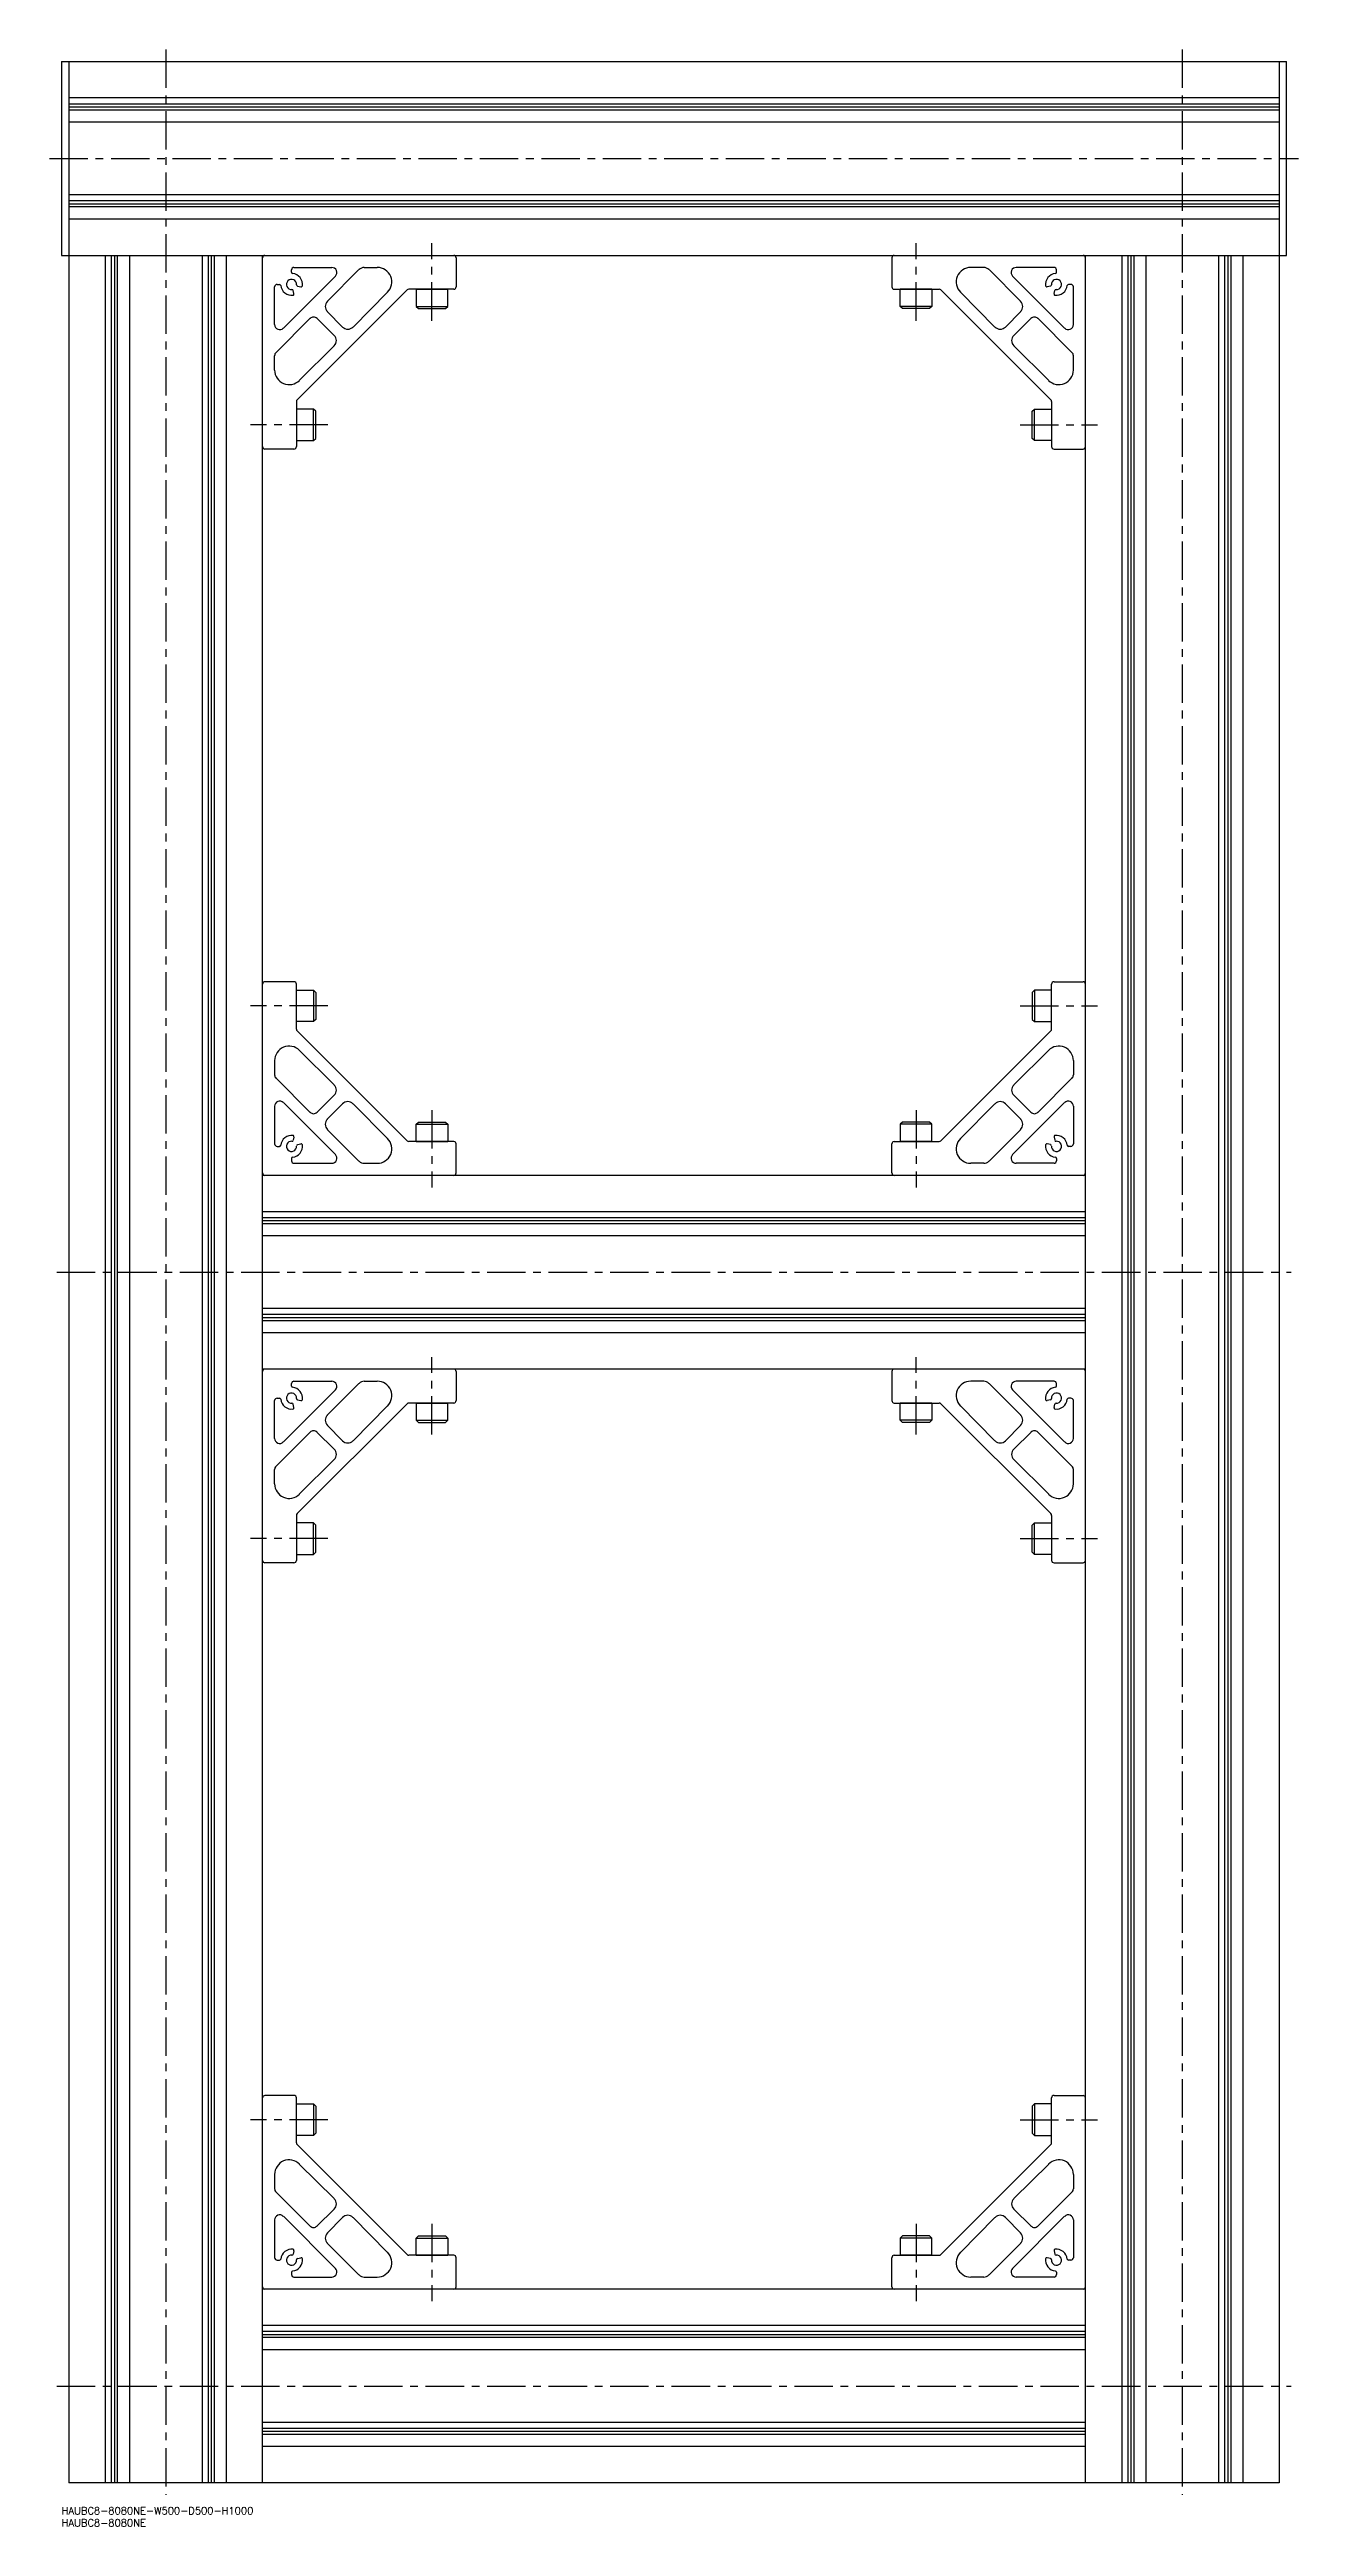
# Model space of a CAD drawing. Extents: x -5 to 1211, y -8 to 1575.
# Drawn here: x -5 to 511, y -8 to 1015 of the extents above; entities that cross this region are included whole.
import ezdxf

# ---------------------------------------------------------------- set-up
doc = ezdxf.new("R2010")
doc.units = 0
doc.header["$LTSCALE"] = 0.5
doc.linetypes.add('CENTER', pattern=[50.8, 31.75, -6.35, 6.35, -6.35])
for name, color, linetype in [('MSM_CENTER', 1, 'CENTER'), ('MSM_CONTINUOUS', 7, 'CONTINUOUS'), ('MSM_PART_NUMBER', 7, 'CONTINUOUS')]:
    doc.layers.add(name, color=color, linetype=linetype)
doc.styles.get("Standard").update_dxf_attribs({"font": 'txt.shx', "height": 3, "bigfont": 'bigfont.shx'})

# ---------------------------------------------------------------- blocks, each defined once
blk = doc.blocks.new('*U8')
at = {"layer": 'MSM_PART_NUMBER'}
blk.add_text('HAUBC8-8080NE-W500-D500-H1000', height=3, dxfattribs=at).set_placement((0, -3))
blk = doc.blocks.new('*U9')
at = {"layer": 'MSM_PART_NUMBER'}
blk.add_text('HAUBC8-8080NE', height=3, dxfattribs=at).set_placement((0, -8))

msp = doc.modelspace()

# ---------------------------------------------------------------- linework, layer by layer
at = {"layer": 'MSM_CENTER'}
for p, q in [((43, 1015), (43, 5)), ((463, 1015), (463, 5)), ((-5, 970), (511, 970)), ((153, 903), (153, 935)), ((353, 903), (353, 935)), ((110, 860), (78, 860)), ((396, 860), (428, 860)), ((110, 620), (78, 620)), ((396, 620), (428, 620)), ((153, 577), (153, 545)), ((353, 577), (353, 545)), ((-2, 510), (508, 510)), ((153, 443), (153, 475)), ((353, 443), (353, 475)), ((110, 400), (78, 400)), ((396, 400), (428, 400)), ((110, 160), (78, 160)), ((396, 160), (428, 160)), ((153, 117), (153, 85)), ((353, 117), (353, 85)), ((-2, 50), (508, 50))]:
    msp.add_line(p, q, dxfattribs=at)
at = {"layer": 'MSM_CONTINUOUS'}
for p, q in [((0, 1010), (0, 930)), ((0, 1010), (506, 1010)), ((3, 1010), (3, 10)), ((503, 1010), (503, 10)), ((506, 930), (506, 1010)), ((503, 995), (3, 995)), ((503, 992.5), (3, 992.5)), ((503, 991.2), (3, 991.2)), ((503, 990), (3, 990)), ((503, 985), (3, 985)), ((503, 955), (3, 955)), ((503, 952.5), (3, 952.5)), ((503, 951.2), (3, 951.2)), ((503, 950), (3, 950)), ((503, 945), (3, 945)), ((0, 930), (506, 930)), ((18, 930), (18, 10)), ((20.5, 930), (20.5, 10)), ((21.8, 930), (21.8, 10)), ((23, 930), (23, 10)), ((28, 930), (28, 10)), ((58, 930), (58, 10)), ((60.5, 930), (60.5, 10)), ((61.8, 930), (61.8, 10)), ((63, 930), (63, 10)), ((68, 930), (68, 10)), ((83, 10), (83, 930)), ((113.1, 921.4), (91.6, 899.9)), ((95, 923), (95, 924)), ((96, 925), (111.6, 925)), ((109.7, 911), (122.8, 924.1)), ((125, 925), (130.4, 925)), ((163, 929), (163, 917)), ((343, 929), (343, 917)), ((381, 925), (375.6, 925)), ((396.3, 911), (383.2, 924.1)), ((392.9, 921.4), (414.4, 899.9)), ((410, 925), (394.4, 925)), ((411, 923), (411, 924)), ((423, 10), (423, 930)), ((438, 930), (438, 10)), ((440.5, 930), (440.5, 10)), ((441.8, 930), (441.8, 10)), ((443, 930), (443, 10)), ((448, 930), (448, 10)), ((478, 930), (478, 10)), ((480.5, 930), (480.5, 10)), ((481.8, 930), (481.8, 10)), ((483, 930), (483, 10)), ((488, 930), (488, 10)), ((88, 901.4), (88, 917)), ((89, 918), (90, 918)), ((96, 914.2), (95.7, 915.5)), ((142.7, 915.7), (97.3, 870.3)), ((97.5, 917.3), (98.8, 917)), ((134.7, 914.8), (120.4, 900.4)), ((162, 916), (143.4, 916)), ((146.5, 916), (146.5, 908.9)), ((146.5, 916), (159.5, 916)), ((159.5, 908.9), (159.5, 916)), ((344, 916), (362.6, 916)), ((346.5, 908.9), (346.5, 916)), ((359.5, 916), (346.5, 916)), ((359.5, 916), (359.5, 908.9)), ((363.3, 915.7), (408.7, 870.3)), ((371.3, 914.8), (385.6, 900.4)), ((408.5, 917.3), (407.2, 917)), ((410, 914.2), (410.3, 915.5)), ((417, 918), (416, 918)), ((418, 901.4), (418, 917)), ((88.6, 889.9), (102.7, 904)), ((105.5, 904), (112.6, 896.9)), ((116.1, 900.4), (109.7, 906.8)), ((146.5, 908.9), (147.4, 908)), ((146.5, 908.9), (159.5, 908.9)), ((147.4, 908), (158.6, 908)), ((158.6, 908), (159.5, 908.9)), ((347.4, 908), (346.5, 908.9)), ((359.5, 908.9), (346.5, 908.9)), ((358.6, 908), (347.4, 908)), ((359.5, 908.9), (358.6, 908)), ((389.9, 900.4), (396.3, 906.8)), ((400.5, 904), (393.4, 896.9)), ((417.4, 889.9), (403.3, 904)), ((112.6, 892.6), (98.2, 878.3)), ((393.4, 892.6), (407.8, 878.3)), ((88, 882.6), (88, 888.5)), ((418, 882.6), (418, 888.5)), ((97, 869.6), (97, 851)), ((409, 869.6), (409, 851)), ((104.1, 866.5), (97, 866.5)), ((105, 865.6), (104.1, 866.5)), ((104.1, 853.5), (104.1, 866.5)), ((105, 854.4), (105, 865.6)), ((401, 865.6), (401.9, 866.5)), ((401, 854.4), (401, 865.6)), ((401.9, 866.5), (409, 866.5)), ((401.9, 853.5), (401.9, 866.5)), ((96, 850), (84, 850)), ((97, 853.5), (104.1, 853.5)), ((104.1, 853.5), (105, 854.4)), ((401.9, 853.5), (401, 854.4)), ((409, 853.5), (401.9, 853.5)), ((410, 850), (422, 850)), ((96, 630), (84, 630)), ((97, 610.4), (97, 629)), ((97, 626.5), (104.1, 626.5)), ((104.1, 626.5), (105, 625.6)), ((104.1, 626.5), (104.1, 613.5)), ((105, 625.6), (105, 614.4)), ((401.9, 626.5), (401, 625.6)), ((401, 625.6), (401, 614.4)), ((409, 626.5), (401.9, 626.5)), ((401.9, 626.5), (401.9, 613.5)), ((409, 610.4), (409, 629)), ((410, 630), (422, 630)), ((105, 614.4), (104.1, 613.5)), ((401, 614.4), (401.9, 613.5)), ((104.1, 613.5), (97, 613.5)), ((142.7, 564.3), (97.3, 609.7)), ((363.3, 564.3), (408.7, 609.7)), ((401.9, 613.5), (409, 613.5)), ((88, 597.4), (88, 591.5)), ((112.6, 587.4), (98.2, 601.7)), ((393.4, 587.4), (407.8, 601.7)), ((418, 597.4), (418, 591.5)), ((88.6, 590.1), (102.7, 576)), ((105.5, 576), (112.6, 583.1)), ((400.5, 576), (393.4, 583.1)), ((417.4, 590.1), (403.3, 576)), ((88, 578.6), (88, 563)), ((113.1, 558.6), (91.6, 580.1)), ((116.1, 579.6), (109.7, 573.2)), ((134.7, 565.2), (120.4, 579.6)), ((371.3, 565.2), (385.6, 579.6)), ((389.9, 579.6), (396.3, 573.2)), ((392.9, 558.6), (414.4, 580.1)), ((418, 578.6), (418, 563)), ((96, 565.8), (95.7, 564.5)), ((97.5, 562.7), (98.8, 563)), ((109.7, 569), (122.8, 555.9)), ((162, 564), (143.4, 564)), ((146.5, 571.1), (147.4, 572)), ((146.5, 564), (146.5, 571.1)), ((146.5, 571.1), (159.5, 571.1)), ((146.5, 564), (159.5, 564)), ((147.4, 572), (158.6, 572)), ((158.6, 572), (159.5, 571.1)), ((159.5, 571.1), (159.5, 564)), ((163, 551), (163, 563)), ((343, 551), (343, 563)), ((344, 564), (362.6, 564)), ((347.4, 572), (346.5, 571.1)), ((346.5, 571.1), (346.5, 564)), ((359.5, 571.1), (346.5, 571.1)), ((359.5, 564), (346.5, 564)), ((358.6, 572), (347.4, 572)), ((359.5, 571.1), (358.6, 572)), ((359.5, 564), (359.5, 571.1)), ((396.3, 569), (383.2, 555.9)), ((408.5, 562.7), (407.2, 563)), ((410, 565.8), (410.3, 564.5)), ((89, 562), (90, 562)), ((95, 557), (95, 556)), ((96, 555), (111.6, 555)), ((125, 555), (130.4, 555)), ((381, 555), (375.6, 555)), ((410, 555), (394.4, 555)), ((411, 557), (411, 556)), ((417, 562), (416, 562)), ((423, 550), (83, 550)), ((423, 535), (83, 535)), ((423, 532.5), (83, 532.5)), ((423, 531.2), (83, 531.2)), ((423, 530), (83, 530)), ((423, 525), (83, 525)), ((423, 495), (83, 495)), ((423, 492.5), (83, 492.5)), ((423, 491.2), (83, 491.2)), ((423, 490), (83, 490)), ((423, 485), (83, 485)), ((423, 470), (83, 470)), ((113.1, 461.4), (91.6, 439.9)), ((95, 463), (95, 464)), ((96, 465), (111.6, 465)), ((109.7, 451), (122.8, 464.1)), ((125, 465), (130.4, 465)), ((163, 469), (163, 457)), ((343, 469), (343, 457)), ((381, 465), (375.6, 465)), ((396.3, 451), (383.2, 464.1)), ((392.9, 461.4), (414.4, 439.9)), ((410, 465), (394.4, 465)), ((411, 463), (411, 464)), ((88, 441.4), (88, 457)), ((89, 458), (90, 458)), ((96, 454.2), (95.7, 455.5)), ((142.7, 455.7), (97.3, 410.3)), ((97.5, 457.3), (98.8, 457)), ((134.7, 454.8), (120.4, 440.4)), ((162, 456), (143.4, 456)), ((146.5, 456), (146.5, 448.9)), ((146.5, 456), (159.5, 456)), ((159.5, 448.9), (159.5, 456)), ((344, 456), (362.6, 456)), ((346.5, 448.9), (346.5, 456)), ((359.5, 456), (346.5, 456)), ((359.5, 456), (359.5, 448.9)), ((363.3, 455.7), (408.7, 410.3)), ((371.3, 454.8), (385.6, 440.4)), ((408.5, 457.3), (407.2, 457)), ((410, 454.2), (410.3, 455.5)), ((417, 458), (416, 458)), ((418, 441.4), (418, 457)), ((88.6, 429.9), (102.7, 444)), ((105.5, 444), (112.6, 436.9)), ((116.1, 440.4), (109.7, 446.8)), ((146.5, 448.9), (147.4, 448)), ((146.5, 448.9), (159.5, 448.9)), ((147.4, 448), (158.6, 448)), ((158.6, 448), (159.5, 448.9)), ((347.4, 448), (346.5, 448.9)), ((359.5, 448.9), (346.5, 448.9)), ((358.6, 448), (347.4, 448)), ((359.5, 448.9), (358.6, 448)), ((389.9, 440.4), (396.3, 446.8)), ((400.5, 444), (393.4, 436.9)), ((417.4, 429.9), (403.3, 444)), ((112.6, 432.6), (98.2, 418.3)), ((393.4, 432.6), (407.8, 418.3)), ((88, 422.6), (88, 428.5)), ((418, 422.6), (418, 428.5)), ((97, 409.6), (97, 391)), ((409, 409.6), (409, 391)), ((104.1, 406.5), (97, 406.5)), ((105, 405.6), (104.1, 406.5)), ((104.1, 393.5), (104.1, 406.5)), ((105, 394.4), (105, 405.6)), ((401, 405.6), (401.9, 406.5)), ((401, 394.4), (401, 405.6)), ((401.9, 406.5), (409, 406.5)), ((401.9, 393.5), (401.9, 406.5)), ((96, 390), (84, 390)), ((97, 393.5), (104.1, 393.5)), ((104.1, 393.5), (105, 394.4)), ((401.9, 393.5), (401, 394.4)), ((409, 393.5), (401.9, 393.5)), ((410, 390), (422, 390)), ((96, 170), (84, 170)), ((97, 150.4), (97, 169)), ((97, 166.5), (104.1, 166.5)), ((104.1, 166.5), (105, 165.6)), ((104.1, 166.5), (104.1, 153.5)), ((105, 165.6), (105, 154.4)), ((401.9, 166.5), (401, 165.6)), ((401, 165.6), (401, 154.4)), ((409, 166.5), (401.9, 166.5)), ((401.9, 166.5), (401.9, 153.5)), ((409, 150.4), (409, 169)), ((410, 170), (422, 170)), ((104.1, 153.5), (97, 153.5)), ((105, 154.4), (104.1, 153.5)), ((401, 154.4), (401.9, 153.5)), ((401.9, 153.5), (409, 153.5)), ((142.7, 104.3), (97.3, 149.7)), ((363.3, 104.3), (408.7, 149.7)), ((88, 137.4), (88, 131.5)), ((112.6, 127.4), (98.2, 141.7)), ((393.4, 127.4), (407.8, 141.7)), ((418, 137.4), (418, 131.5)), ((88.6, 130.1), (102.7, 116)), ((105.5, 116), (112.6, 123.1)), ((400.5, 116), (393.4, 123.1)), ((417.4, 130.1), (403.3, 116)), ((88, 118.6), (88, 103)), ((113.1, 98.6), (91.6, 120.1)), ((116.1, 119.6), (109.7, 113.2)), ((134.7, 105.2), (120.4, 119.6)), ((371.3, 105.2), (385.6, 119.6)), ((389.9, 119.6), (396.3, 113.2)), ((392.9, 98.6), (414.4, 120.1)), ((418, 118.6), (418, 103)), ((96, 105.8), (95.7, 104.5)), ((97.5, 102.7), (98.8, 103)), ((109.7, 109), (122.8, 95.9)), ((162, 104), (143.4, 104)), ((146.5, 111.1), (147.4, 112)), ((146.5, 104), (146.5, 111.1)), ((146.5, 111.1), (159.5, 111.1)), ((146.5, 104), (159.5, 104)), ((147.4, 112), (158.6, 112)), ((158.6, 112), (159.5, 111.1)), ((159.5, 111.1), (159.5, 104)), ((163, 91), (163, 103)), ((343, 91), (343, 103)), ((344, 104), (362.6, 104)), ((347.4, 112), (346.5, 111.1)), ((346.5, 111.1), (346.5, 104)), ((359.5, 111.1), (346.5, 111.1)), ((359.5, 104), (346.5, 104)), ((358.6, 112), (347.4, 112)), ((359.5, 111.1), (358.6, 112)), ((359.5, 104), (359.5, 111.1)), ((396.3, 109), (383.2, 95.9)), ((408.5, 102.7), (407.2, 103)), ((410, 105.8), (410.3, 104.5)), ((89, 102), (90, 102)), ((95, 97), (95, 96)), ((96, 95), (111.6, 95)), ((125, 95), (130.4, 95)), ((381, 95), (375.6, 95)), ((410, 95), (394.4, 95)), ((411, 97), (411, 96)), ((417, 102), (416, 102)), ((423, 90), (83, 90)), ((423, 75), (83, 75)), ((423, 72.5), (83, 72.5)), ((423, 71.2), (83, 71.2)), ((423, 70), (83, 70)), ((423, 65), (83, 65)), ((423, 35), (83, 35)), ((423, 32.5), (83, 32.5)), ((423, 31.2), (83, 31.2)), ((423, 30), (83, 30)), ((423, 25), (83, 25)), ((503, 10), (3, 10))]:
    msp.add_line(p, q, dxfattribs=at)
for centre, radius, start, end in [((84, 929), 1, 90, 180), ((96, 924), 1, 90, 180), ((95.5, 923), 0.5, 180.0013, 264.2604), ((95, 918), 4.5, 352.1801, 84.2609), ((111.6, 922.9), 2.1, 315, 90), ((125, 922), 3, 89.9998, 134.9998), ((130.4, 919), 6, 315, 89.9999), ((162, 929), 1, 0, 90), ((344, 929), 1, 90, 180), ((375.6, 919), 6, 90.0001, 225), ((381, 922), 3, 45.0002, 90.0002), ((394.4, 922.9), 2.1, 90, 225), ((411, 918), 4.5, 95.7391, 187.8199), ((410, 924), 1, 0, 90), ((410.5, 923), 0.5, 275.7396, 359.9987), ((422, 929), 1, 0, 90), ((89, 917), 1, 90, 180), ((90, 917.5), 0.5, 5.7365, 90.0016), ((95, 918), 4.5, 185.7397, 277.8193), ((95, 918), 2.1, 356.0866, 273.9121), ((95.2, 915.4), 0.5, 14.9999, 93.9121), ((95.5, 914), 0.5, 277.8211, 14.9986), ((97.6, 917.8), 0.5, 176.0866, 255.0001), ((99, 917.5), 0.5, 255.0003, 352.1775), ((111.9, 908.9), 3, 134.9999, 224.9999), ((143.4, 915), 1, 89.9992, 134.9995), ((162, 917), 1, 270, 0), ((344, 917), 1, 180, 270), ((362.6, 915), 1, 45.0005, 90.0008), ((394.1, 908.9), 3, 315.0001, 45.0001), ((407, 917.5), 0.5, 187.8225, 284.9997), ((408.4, 917.8), 0.5, 284.9999, 3.9134), ((411, 918), 2.1, 266.0879, 183.9134), ((410.5, 914), 0.5, 165.0014, 262.1789), ((410.8, 915.4), 0.5, 86.0879, 165.0001), ((411, 918), 4.5, 262.1807, 354.2603), ((416, 917.5), 0.5, 89.9984, 174.2635), ((417, 917), 1, 0, 90), ((90.1, 901.4), 2.1, 180, 315), ((104.1, 902.5), 2, 44.9988, 135.0008), ((118.2, 902.5), 3, 225.0007, 314.9995), ((387.8, 902.5), 3, 225.0005, 314.9993), ((401.9, 902.5), 2, 44.9992, 135.0012), ((415.9, 901.4), 2.1, 225, 0), ((110.5, 894.8), 3, 314.9998, 44.9999), ((395.5, 894.8), 3, 135.0001, 225.0002), ((90, 888.5), 2, 134.9992, 179.9989), ((94, 882.6), 6, 180, 315), ((412, 882.6), 6, 225, 360), ((416, 888.5), 2, 0.0011, 45.0008), ((98, 869.6), 1, 135.0011, 180.0014), ((408, 869.6), 1, 359.9986, 44.9989), ((84, 851), 1, 180, 270), ((96, 851), 1, 270, 0.0021), ((410, 851), 1, 179.9979, 270), ((422, 851), 1, 270, 0), ((84, 629), 1, 90, 180), ((96, 629), 1, 359.9979, 90), ((410, 629), 1, 90, 180.0021), ((422, 629), 1, 0, 90), ((98, 610.4), 1, 179.9986, 224.9989), ((408, 610.4), 1, 315.0011, 0.0014), ((94, 597.4), 6, 45, 180), ((412, 597.4), 6, 0, 135), ((90, 591.5), 2, 180.0011, 225.0008), ((110.5, 585.2), 3, 315.0001, 45.0002), ((395.5, 585.2), 3, 134.9998, 224.9999), ((416, 591.5), 2, 314.9992, 359.9989), ((90.1, 578.6), 2.1, 45, 180), ((104.1, 577.5), 2, 224.9992, 315.0012), ((111.9, 571.1), 3, 135.0001, 225.0001), ((118.2, 577.5), 3, 45.0005, 134.9993), ((387.8, 577.5), 3, 45.0007, 134.9995), ((394.1, 571.1), 3, 314.9999, 44.9999), ((401.9, 577.5), 2, 224.9988, 315.0008), ((415.9, 578.6), 2.1, 0, 135), ((89, 563), 1, 180, 270), ((95, 562), 4.5, 82.1807, 174.2603), ((95, 562), 2.1, 86.0879, 3.9134), ((95.2, 564.6), 0.5, 266.0879, 345.0001), ((95.5, 566), 0.5, 345.0014, 82.1789), ((97.6, 562.2), 0.5, 104.9999, 183.9134), ((99, 562.5), 0.5, 7.8225, 104.9997), ((130.4, 561), 6, 270.0001, 45), ((143.4, 565), 1, 225.0005, 270.0008), ((162, 563), 1, 0, 90), ((344, 563), 1, 90, 180), ((362.6, 565), 1, 269.9992, 314.9995), ((375.6, 561), 6, 135, 269.9999), ((407, 562.5), 0.5, 75.0003, 172.1775), ((408.4, 562.2), 0.5, 356.0866, 75.0001), ((411, 562), 2.1, 176.0866, 93.9121), ((410.5, 566), 0.5, 97.8211, 194.9986), ((410.8, 564.6), 0.5, 194.9999, 273.9121), ((411, 562), 4.5, 5.7397, 97.8193), ((417, 563), 1, 270, 0), ((90, 562.5), 0.5, 269.9984, 354.2635), ((95.5, 557), 0.5, 95.7396, 179.9987), ((96, 556), 1, 180, 270), ((95, 562), 4.5, 275.7391, 7.8199), ((111.6, 557.1), 2.1, 270, 45), ((125, 558), 3, 225.0002, 270.0002), ((381, 558), 3, 269.9998, 314.9998), ((394.4, 557.1), 2.1, 135, 270), ((411, 562), 4.5, 172.1801, 264.2609), ((410, 556), 1, 270, 0), ((410.5, 557), 0.5, 0.0013, 84.2604), ((416, 562.5), 0.5, 185.7365, 270.0016), ((84, 551), 1, 180, 270), ((162, 551), 1, 270, 0), ((344, 551), 1, 180, 270), ((422, 551), 1, 270, 0), ((84, 469), 1, 90, 180), ((96, 464), 1, 90, 180), ((95.5, 463), 0.5, 180.0013, 264.2604), ((95, 458), 4.5, 352.1801, 84.2609), ((111.6, 462.9), 2.1, 315, 90), ((125, 462), 3, 89.9998, 134.9998), ((130.4, 459), 6, 315, 89.9999), ((162, 469), 1, 0, 90), ((344, 469), 1, 90, 180), ((375.6, 459), 6, 90.0001, 225), ((381, 462), 3, 45.0002, 90.0002), ((394.4, 462.9), 2.1, 90, 225), ((411, 458), 4.5, 95.7391, 187.8199), ((410, 464), 1, 0, 90), ((410.5, 463), 0.5, 275.7396, 359.9987), ((422, 469), 1, 0, 90), ((89, 457), 1, 90, 180), ((90, 457.5), 0.5, 5.7365, 90.0016), ((95, 458), 4.5, 185.7397, 277.8193), ((95, 458), 2.1, 356.0866, 273.9121), ((95.2, 455.4), 0.5, 14.9999, 93.9121), ((95.5, 454), 0.5, 277.8211, 14.9986), ((97.6, 457.8), 0.5, 176.0866, 255.0001), ((99, 457.5), 0.5, 255.0003, 352.1775), ((111.9, 448.9), 3, 134.9999, 224.9999), ((143.4, 455), 1, 89.9992, 134.9995), ((162, 457), 1, 270, 0), ((344, 457), 1, 180, 270), ((362.6, 455), 1, 45.0005, 90.0008), ((394.1, 448.9), 3, 315.0001, 45.0001), ((407, 457.5), 0.5, 187.8225, 284.9997), ((408.4, 457.8), 0.5, 284.9999, 3.9134), ((411, 458), 2.1, 266.0879, 183.9134), ((410.5, 454), 0.5, 165.0014, 262.1789), ((410.8, 455.4), 0.5, 86.0879, 165.0001), ((411, 458), 4.5, 262.1807, 354.2603), ((416, 457.5), 0.5, 89.9984, 174.2635), ((417, 457), 1, 0, 90), ((90.1, 441.4), 2.1, 180, 315), ((104.1, 442.5), 2, 44.9988, 135.0008), ((118.2, 442.5), 3, 225.0007, 314.9995), ((387.8, 442.5), 3, 225.0005, 314.9993), ((401.9, 442.5), 2, 44.9992, 135.0012), ((415.9, 441.4), 2.1, 225, 0), ((90, 428.5), 2, 134.9992, 179.9989), ((110.5, 434.8), 3, 314.9998, 44.9999), ((395.5, 434.8), 3, 135.0001, 225.0002), ((416, 428.5), 2, 0.0011, 45.0008), ((94, 422.6), 6, 180, 315), ((412, 422.6), 6, 225, 360), ((98, 409.6), 1, 135.0011, 180.0014), ((408, 409.6), 1, 359.9986, 44.9989), ((84, 391), 1, 180, 270), ((96, 391), 1, 270, 0.0021), ((410, 391), 1, 179.9979, 270), ((422, 391), 1, 270, 0), ((84, 169), 1, 90, 180), ((96, 169), 1, 359.9979, 90), ((410, 169), 1, 90, 180.0021), ((422, 169), 1, 0, 90), ((94, 137.4), 6, 45, 180), ((98, 150.4), 1, 179.9986, 224.9989), ((412, 137.4), 6, 0, 135), ((408, 150.4), 1, 315.0011, 0.0014), ((90, 131.5), 2, 180.0011, 225.0008), ((110.5, 125.2), 3, 315.0001, 45.0002), ((395.5, 125.2), 3, 134.9998, 224.9999), ((416, 131.5), 2, 314.9992, 359.9989), ((90.1, 118.6), 2.1, 45, 180), ((104.1, 117.5), 2, 224.9992, 315.0012), ((111.9, 111.1), 3, 135.0001, 225.0001), ((118.2, 117.5), 3, 45.0005, 134.9993), ((387.8, 117.5), 3, 45.0007, 134.9995), ((394.1, 111.1), 3, 314.9999, 44.9999), ((401.9, 117.5), 2, 224.9988, 315.0008), ((415.9, 118.6), 2.1, 0, 135), ((89, 103), 1, 180, 270), ((90, 102.5), 0.5, 269.9984, 354.2635), ((95, 102), 4.5, 82.1807, 174.2603), ((95, 102), 2.1, 86.0879, 3.9134), ((95.2, 104.6), 0.5, 266.0879, 345.0001), ((95, 102), 4.5, 275.7391, 7.8199), ((95.5, 106), 0.5, 345.0014, 82.1789), ((97.6, 102.2), 0.5, 104.9999, 183.9134), ((99, 102.5), 0.5, 7.8225, 104.9997), ((130.4, 101), 6, 270.0001, 45), ((143.4, 105), 1, 225.0005, 270.0008), ((162, 103), 1, 0, 90), ((344, 103), 1, 90, 180), ((362.6, 105), 1, 269.9992, 314.9995), ((375.6, 101), 6, 135, 269.9999), ((407, 102.5), 0.5, 75.0003, 172.1775), ((411, 102), 4.5, 172.1801, 264.2609), ((408.4, 102.2), 0.5, 356.0866, 75.0001), ((411, 102), 2.1, 176.0866, 93.9121), ((410.5, 106), 0.5, 97.8211, 194.9986), ((410.8, 104.6), 0.5, 194.9999, 273.9121), ((411, 102), 4.5, 5.7397, 97.8193), ((416, 102.5), 0.5, 185.7365, 270.0016), ((417, 103), 1, 270, 0), ((95.5, 97), 0.5, 95.7396, 179.9987), ((96, 96), 1, 180, 270), ((111.6, 97.1), 2.1, 270, 45), ((125, 98), 3, 225.0002, 270.0002), ((381, 98), 3, 269.9998, 314.9998), ((394.4, 97.1), 2.1, 135, 270), ((410, 96), 1, 270, 0), ((410.5, 97), 0.5, 0.0013, 84.2604), ((84, 91), 1, 180, 270), ((162, 91), 1, 270, 0), ((344, 91), 1, 180, 270), ((422, 91), 1, 270, 0)]:
    msp.add_arc(centre, radius, start, end, dxfattribs=at)

# ---------------------------------------------------------------- block references
for name in ['*U8', '*U9']:
    msp.add_blockref(name, (0, 0), dxfattribs=at)

doc.saveas('drawing.dxf')
